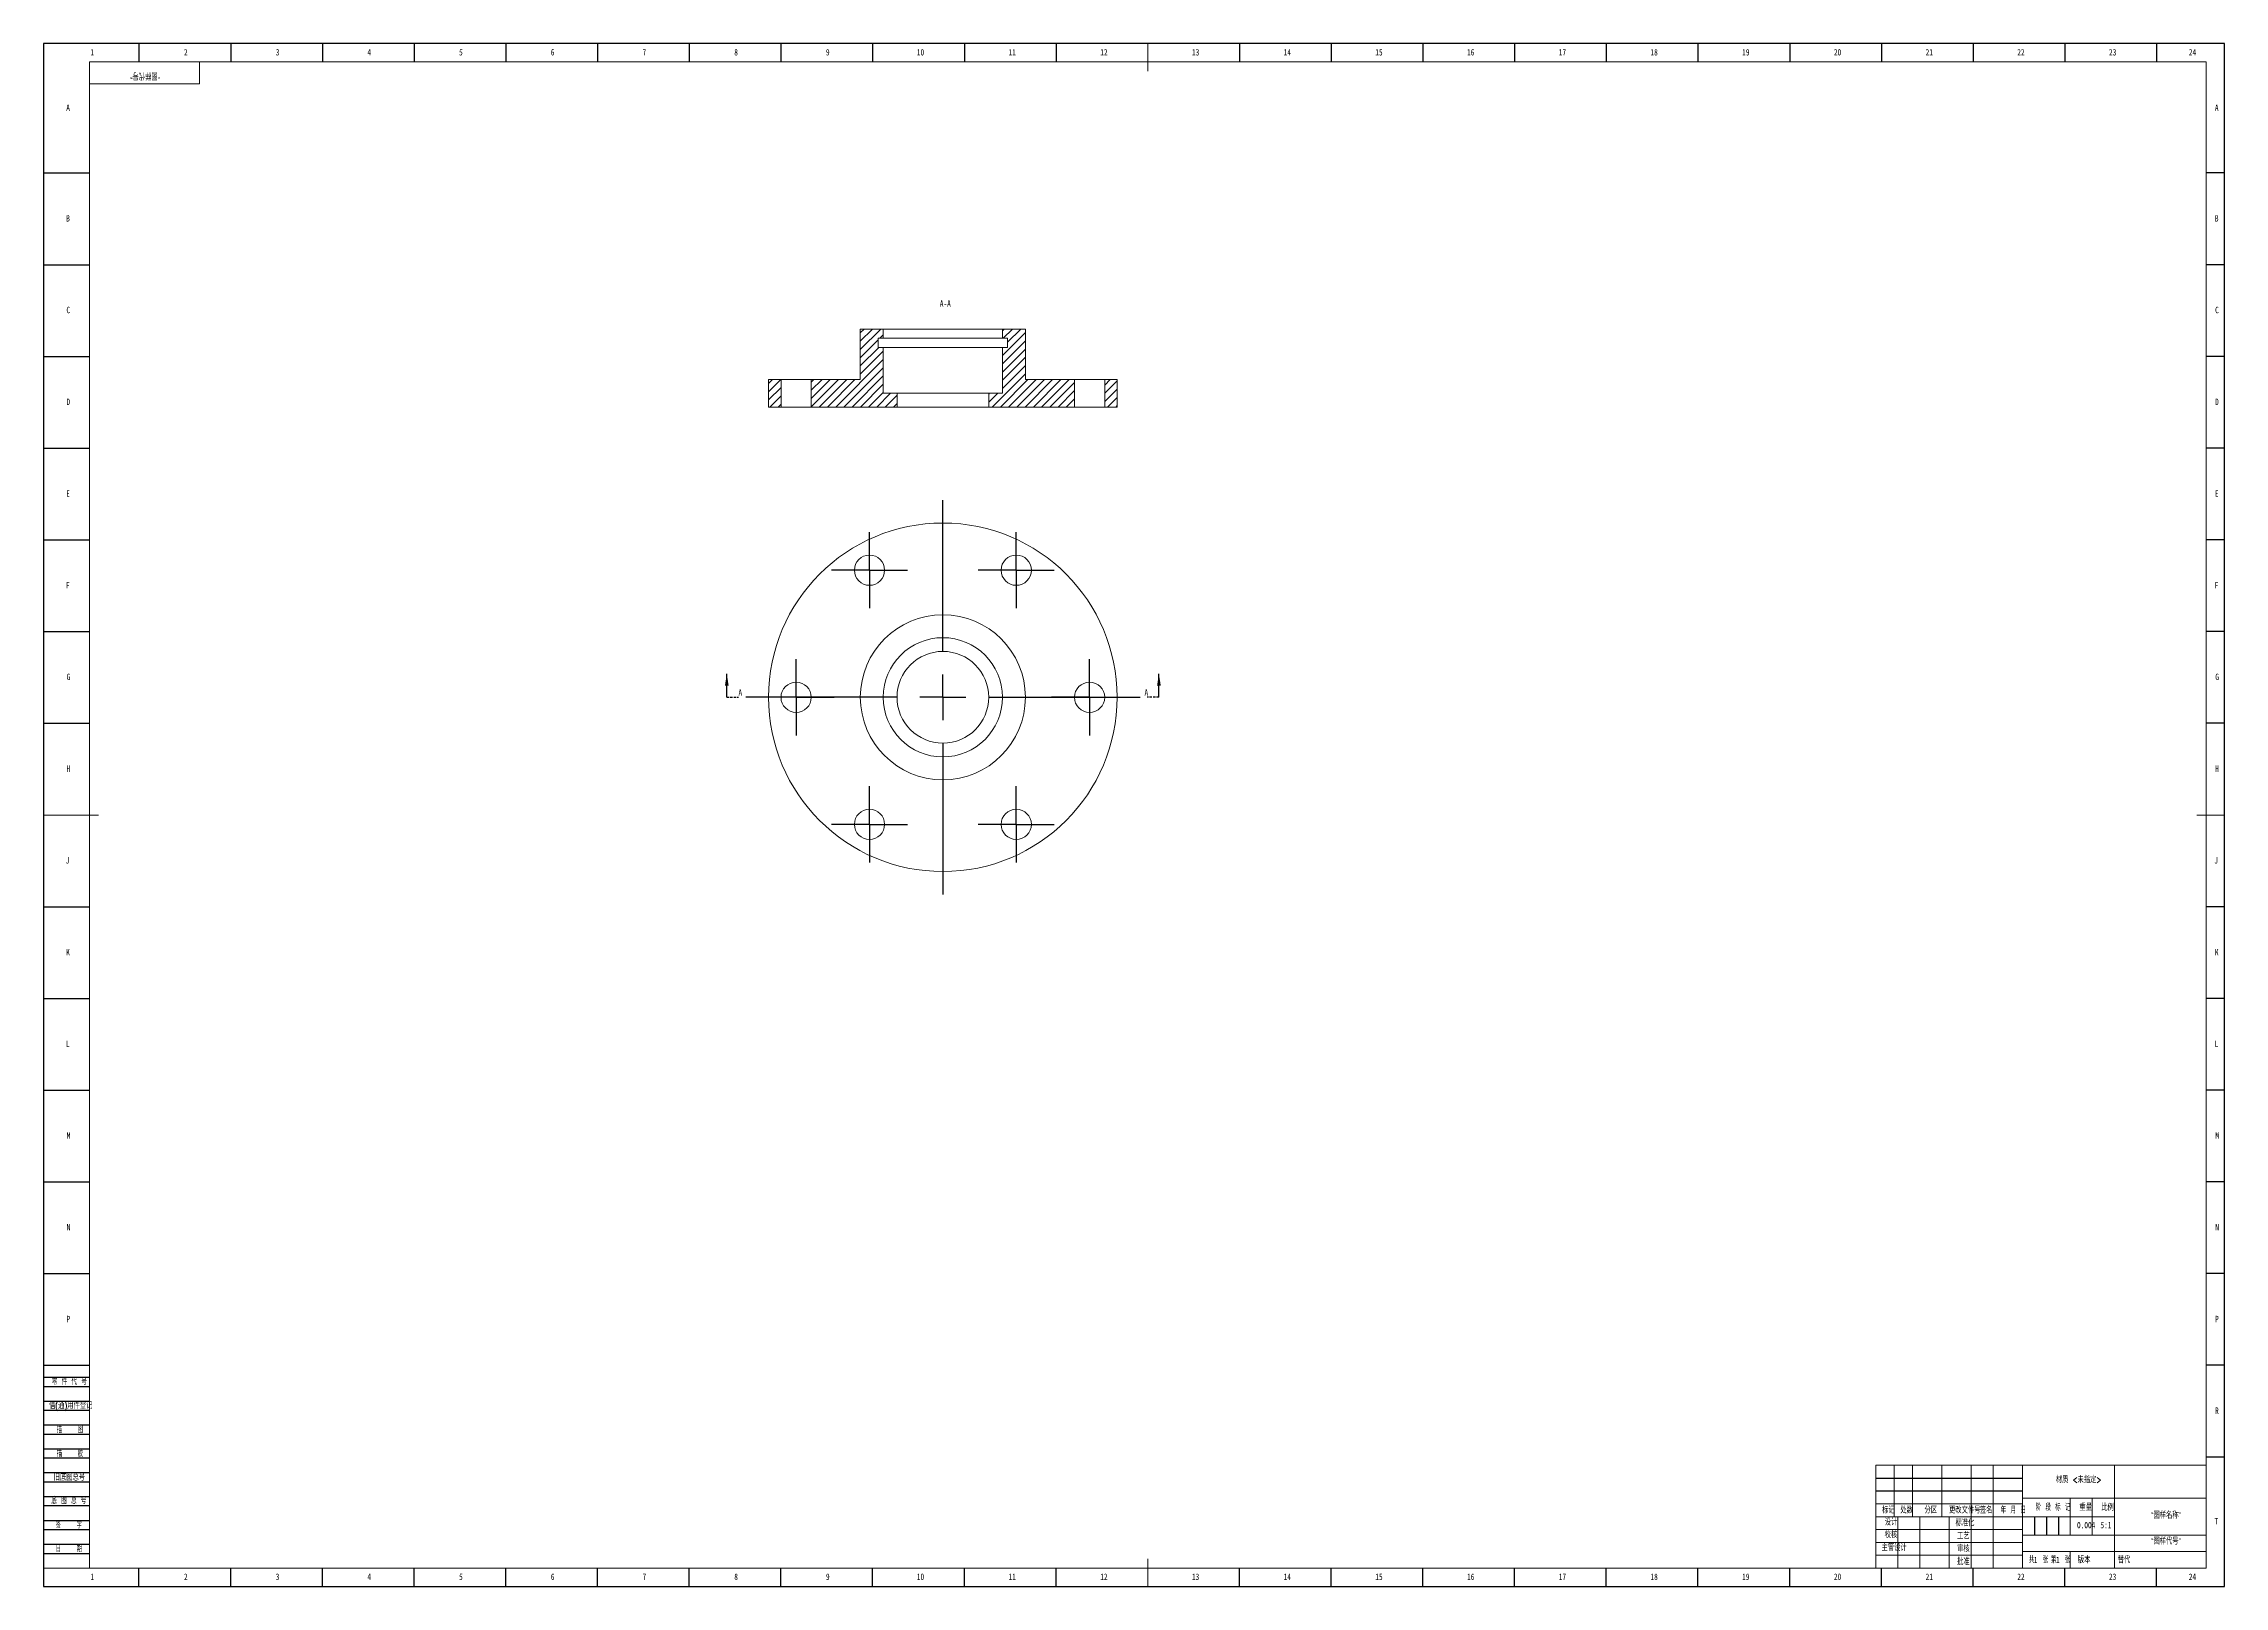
# Model space of a CAD drawing. Header units: millimetres. Extents: x 0 to 1802, y 0 to 841.
# Drawn here: x 0 to 1189, y 0 to 841 of the extents above; entities that cross this region are included whole.
import ezdxf

# ---------------------------------------------------------------- set-up
doc = ezdxf.new("R2010")
doc.units = ezdxf.units.MM
doc.linetypes.add('HIDDEN', pattern=[1.905, 1.27, -0.635])
for name, color, linetype in [('10', 7, 'Continuous'), ('5', 7, 'Continuous'), ('9', 7, 'Continuous'), ('SLD-0', 7, 'Continuous')]:
    doc.layers.add(name, color=color, linetype=linetype)
doc.styles.add('SLDTEXTSTYLE0', font='TXT', dxfattribs={"width": 0.7, "bigfont": 'bigfont'})
doc.styles.add('SLDTEXTSTYLE1', font='TXT', dxfattribs={"width": 0.6, "bigfont": 'bigfont'})
doc.styles.add('SLDTEXTSTYLE2', font='TXT', dxfattribs={"width": 0.614286, "bigfont": 'bigfont'})
doc.styles.add('SLDTEXTSTYLE3', font='TXT', dxfattribs={"width": 0.62, "bigfont": 'bigfont'})
doc.styles.add('SLDTEXTSTYLE4', font='TXT', dxfattribs={"width": 0.566667, "bigfont": 'bigfont'})
doc.styles.add('SLDTEXTSTYLE5', font='TXT', dxfattribs={"width": 0.7})

msp = doc.modelspace()

# ---------------------------------------------------------------- texts
at = {"color": 7, "linetype": 'Continuous', "char_height": 3.5, "attachment_point": 1, "style": 'SLDTEXTSTYLE5'}
for insert in [(378.838, 488.991), (600.213, 488.991)]:
    msp.add_mtext('A', dxfattribs=dict(at, insert=insert))
at = {"layer": '10', "char_height": 3.5}
for s, insert, attachment_point, style in [('1', (26.544, 838.043), 2, 'SLDTEXTSTYLE5'), ('2', (77.544, 838.043), 2, 'SLDTEXTSTYLE5'), ('3', (127.544, 838.043), 2, 'SLDTEXTSTYLE5'), ('4', (177.544, 838.043), 2, 'SLDTEXTSTYLE5'), ('5', (227.544, 838.043), 2, 'SLDTEXTSTYLE5'), ('6', (277.547, 838.043), 2, 'SLDTEXTSTYLE5'), ('7', (327.547, 838.043), 2, 'SLDTEXTSTYLE5'), ('8', (377.547, 838.043), 2, 'SLDTEXTSTYLE5'), ('9', (427.547, 838.043), 2, 'SLDTEXTSTYLE5'), ('10', (478.089, 838.043), 2, 'SLDTEXTSTYLE5'), ('11', (528.089, 838.043), 2, 'SLDTEXTSTYLE5'), ('12', (578.089, 838.043), 2, 'SLDTEXTSTYLE5'), ('13', (628.089, 838.043), 2, 'SLDTEXTSTYLE5'), ('14', (678.089, 838.043), 2, 'SLDTEXTSTYLE5'), ('15', (728.089, 838.043), 2, 'SLDTEXTSTYLE5'), ('16', (778.091, 838.043), 2, 'SLDTEXTSTYLE5'), ('17', (828.091, 838.043), 2, 'SLDTEXTSTYLE5'), ('18', (878.091, 838.043), 2, 'SLDTEXTSTYLE5'), ('19', (928.091, 838.043), 2, 'SLDTEXTSTYLE5'), ('20', (978.089, 838.043), 2, 'SLDTEXTSTYLE5'), ('21', (1028.089, 838.043), 2, 'SLDTEXTSTYLE5'), ('22', (1078.089, 838.043), 2, 'SLDTEXTSTYLE5'), ('23', (1128.089, 838.043), 2, 'SLDTEXTSTYLE5'), ('24', (1171.589, 838.043), 2, 'SLDTEXTSTYLE5'), ('A', (13.32, 807.793), 2, 'SLDTEXTSTYLE5'), ('A', (1184.82, 807.793), 2, 'SLDTEXTSTYLE5'), ('B', (13.32, 747.486), 2, 'SLDTEXTSTYLE5'), ('B', (1184.82, 747.486), 2, 'SLDTEXTSTYLE5'), ('C', (13.427, 697.543), 2, 'SLDTEXTSTYLE5'), ('A-A', (491.615, 701.031), 2, 'SLDTEXTSTYLE5'), ('C', (1184.927, 697.543), 2, 'SLDTEXTSTYLE5'), ('D', (13.43, 647.486), 2, 'SLDTEXTSTYLE5'), ('D', (1184.93, 647.486), 2, 'SLDTEXTSTYLE5'), ('E', (13.318, 597.543), 2, 'SLDTEXTSTYLE5'), ('E', (1184.818, 597.543), 2, 'SLDTEXTSTYLE5'), ('F', (13.224, 547.486), 2, 'SLDTEXTSTYLE5'), ('F', (1184.724, 547.486), 2, 'SLDTEXTSTYLE5'), ('G', (13.539, 497.543), 2, 'SLDTEXTSTYLE5'), ('G', (1185.039, 497.543), 2, 'SLDTEXTSTYLE5'), ('H', (13.43, 447.486), 2, 'SLDTEXTSTYLE5'), ('H', (1184.93, 447.486), 2, 'SLDTEXTSTYLE5'), ('J', (13.015, 397.543), 2, 'SLDTEXTSTYLE5'), ('J', (1184.515, 397.543), 2, 'SLDTEXTSTYLE5'), ('K', (13.32, 347.486), 2, 'SLDTEXTSTYLE5'), ('K', (1184.82, 347.486), 2, 'SLDTEXTSTYLE5'), ('L', (13.181, 297.543), 2, 'SLDTEXTSTYLE5'), ('L', (1184.681, 297.543), 2, 'SLDTEXTSTYLE5'), ('M', (13.597, 247.486), 2, 'SLDTEXTSTYLE5'), ('M', (1185.097, 247.486), 2, 'SLDTEXTSTYLE5'), ('N', (13.549, 197.543), 2, 'SLDTEXTSTYLE5'), ('N', (1185.049, 197.543), 2, 'SLDTEXTSTYLE5'), ('P', (13.444, 147.486), 2, 'SLDTEXTSTYLE5'), ('P', (1184.944, 147.486), 2, 'SLDTEXTSTYLE5'), ('R', (1184.93, 97.543), 2, 'SLDTEXTSTYLE5'), ('材质 <未指定>', (1109.475, 59.858), 2, 'SLDTEXTSTYLE0'), ('“图样名称”', (1157.169, 40.511), 2, 'SLDTEXTSTYLE0'), ('T', (1184.656, 37.236), 2, 'SLDTEXTSTYLE5'), ('校核', (1007.176, 29.857), 2, 'SLDTEXTSTYLE0'), ('0.004', (1113.644, 35.158), 2, 'SLDTEXTSTYLE5'), ('“图样代号”', (1157.172, 26.366), 2, 'SLDTEXTSTYLE0'), ('主管设计', (1008.926, 22.83), 2, 'SLDTEXTSTYLE0'), ('1', (1085.11, 16.188), 1, 'SLDTEXTSTYLE5'), ('1', (1097.135, 16.188), 1, 'SLDTEXTSTYLE5'), ('1', (26.544, 6.986), 2, 'SLDTEXTSTYLE5'), ('2', (77.544, 6.986), 2, 'SLDTEXTSTYLE5'), ('3', (127.544, 6.986), 2, 'SLDTEXTSTYLE5'), ('4', (177.544, 6.986), 2, 'SLDTEXTSTYLE5'), ('5', (227.544, 6.986), 2, 'SLDTEXTSTYLE5'), ('6', (277.547, 6.986), 2, 'SLDTEXTSTYLE5'), ('7', (327.547, 6.986), 2, 'SLDTEXTSTYLE5'), ('8', (377.547, 6.986), 2, 'SLDTEXTSTYLE5'), ('9', (427.547, 6.986), 2, 'SLDTEXTSTYLE5'), ('10', (478.089, 6.986), 2, 'SLDTEXTSTYLE5'), ('11', (528.089, 6.986), 2, 'SLDTEXTSTYLE5'), ('12', (578.089, 6.986), 2, 'SLDTEXTSTYLE5'), ('13', (628.089, 6.986), 2, 'SLDTEXTSTYLE5'), ('14', (678.089, 6.986), 2, 'SLDTEXTSTYLE5'), ('15', (728.089, 6.986), 2, 'SLDTEXTSTYLE5'), ('16', (778.091, 6.986), 2, 'SLDTEXTSTYLE5'), ('17', (828.091, 6.986), 2, 'SLDTEXTSTYLE5'), ('18', (878.091, 6.986), 2, 'SLDTEXTSTYLE5'), ('19', (928.091, 6.986), 2, 'SLDTEXTSTYLE5'), ('20', (978.089, 6.986), 2, 'SLDTEXTSTYLE5'), ('21', (1028.089, 6.986), 2, 'SLDTEXTSTYLE5'), ('22', (1078.089, 6.986), 2, 'SLDTEXTSTYLE5'), ('23', (1128.089, 6.986), 2, 'SLDTEXTSTYLE5'), ('24', (1171.589, 6.986), 2, 'SLDTEXTSTYLE5')]:
    msp.add_mtext(s, dxfattribs=dict(at, insert=insert, attachment_point=attachment_point, style=style))
at = {"layer": '10', "color": 7, "insert": (1112.526, 16.188), "char_height": 3.5, "attachment_point": 2, "style": 'SLDTEXTSTYLE0'}
msp.add_mtext('版本', dxfattribs=at)
at = {"layer": '9', "color": 7, "char_height": 3.5}
for s, insert, attachment_point, style in [('零 件 代 号', (4.482, 113.36), 1, 'SLDTEXTSTYLE2'), ('借(通)用件登记', (2.933, 100.276), 1, 'SLDTEXTSTYLE0'), ('描    图', (14.352, 87.176), 2, 'SLDTEXTSTYLE4'), ('描    校', (14.319, 74.137), 2, 'SLDTEXTSTYLE4'), ('旧底图总号', (5.459, 61.201), 1, 'SLDTEXTSTYLE0'), ('底 图 总 号', (4.212, 48.433), 1, 'SLDTEXTSTYLE2'), ('标记', (1005.821, 43.306), 2, 'SLDTEXTSTYLE0'), ('设计', (1007.228, 36.767), 2, 'SLDTEXTSTYLE0'), ('处数', (1015.759, 43.306), 2, 'SLDTEXTSTYLE0'), ('分区', (1028.916, 43.306), 2, 'SLDTEXTSTYLE0'), ('更改文件号', (1047.473, 43.306), 2, 'SLDTEXTSTYLE0'), ('标准化', (1047.567, 36.358), 2, 'SLDTEXTSTYLE0'), ('签名', (1059.145, 43.306), 2, 'SLDTEXTSTYLE0'), ('年 月 日', (1073.909, 43.306), 2, 'SLDTEXTSTYLE3'), ('阶 段 标 记', (1095.536, 44.81), 2, 'SLDTEXTSTYLE2'), ('重量', (1113.402, 44.81), 2, 'SLDTEXTSTYLE0'), ('比例', (1125.295, 44.81), 2, 'SLDTEXTSTYLE0'), ('签    字', (13.706, 35.193), 2, 'SLDTEXTSTYLE4'), ('工艺', (1046.681, 29.23), 2, 'SLDTEXTSTYLE0'), ('日    期', (13.783, 22.233), 2, 'SLDTEXTSTYLE4'), ('批准', (1046.662, 15.216), 2, 'SLDTEXTSTYLE0'), ('审核', (1046.68, 22.249), 2, 'SLDTEXTSTYLE0'), ('共  张', (1087.69, 16.188), 2, 'SLDTEXTSTYLE1'), ('第  张', (1099.675, 16.188), 2, 'SLDTEXTSTYLE1')]:
    msp.add_mtext(s, dxfattribs=dict(at, insert=insert, attachment_point=attachment_point, style=style))
at = {"layer": 'SLD-0', "insert": (55.32, 821.738), "char_height": 3.5, "attachment_point": 2, "rotation": 180, "style": 'SLDTEXTSTYLE0'}
msp.add_mtext('“图样代号”', dxfattribs=at)
at = {"layer": 'SLD-0', "char_height": 3.5}
for s, insert, attachment_point, style in [('5:1', (1124.437, 35.158), 2, 'SLDTEXTSTYLE5'), ('替代', (1130.851, 16.188), 1, 'SLDTEXTSTYLE0')]:
    msp.add_mtext(s, dxfattribs=dict(at, insert=insert, attachment_point=attachment_point, style=style))

# ---------------------------------------------------------------- blocks, each defined once
blk = doc.blocks.new('SW_CENTERMARKSYMBOL_0')
at = {"layer": '10', "color": 0}
for p, q in [((0, 25), (0, 107.5)), ((0, 0), (0, 12.5)), ((-25, 0), (-107.5, 0)), ((0, 0), (-12.5, 0)), ((0, 0), (0, -12.5)), ((0, 0), (12.5, 0)), ((25, 0), (107.5, 0)), ((0, -25), (0, -107.5))]:
    blk.add_line(p, q, dxfattribs=at)
blk = doc.blocks.new('SW_CENTERMARKSYMBOL_1')
at = {"layer": '10', "color": 0}
for p, q in [((0, 12.5), (0, 20.75)), ((0, 0), (0, 12.5)), ((-12.5, 0), (-20.75, 0)), ((0, 0), (-12.5, 0)), ((0, 0), (0, -12.5)), ((0, 0), (12.5, 0)), ((12.5, 0), (20.75, 0)), ((0, -12.5), (0, -20.75))]:
    blk.add_line(p, q, dxfattribs=at)
blk = doc.blocks.new('SW_CENTERMARKSYMBOL_2')
at = {"layer": '10', "color": 0}
for p, q in [((0, 12.5), (0, 20.75)), ((0, 0), (0, 12.5)), ((-12.5, 0), (-20.75, 0)), ((0, 0), (-12.5, 0)), ((0, 0), (0, -12.5)), ((0, 0), (12.5, 0)), ((12.5, 0), (20.75, 0)), ((0, -12.5), (0, -20.75))]:
    blk.add_line(p, q, dxfattribs=at)
blk = doc.blocks.new('SW_CENTERMARKSYMBOL_3')
at = {"layer": '10', "color": 0}
for p, q in [((0, 12.5), (0, 20.75)), ((0, 0), (0, 12.5)), ((-12.5, 0), (-20.75, 0)), ((0, 0), (-12.5, 0)), ((0, 0), (0, -12.5)), ((0, 0), (12.5, 0)), ((12.5, 0), (20.75, 0)), ((0, -12.5), (0, -20.75))]:
    blk.add_line(p, q, dxfattribs=at)
blk = doc.blocks.new('SW_CENTERMARKSYMBOL_4')
at = {"layer": '10', "color": 0}
for p, q in [((0, 12.5), (0, 20.75)), ((0, 0), (0, 12.5)), ((-12.5, 0), (-20.75, 0)), ((0, 0), (-12.5, 0)), ((0, 0), (0, -12.5)), ((0, 0), (12.5, 0)), ((12.5, 0), (20.75, 0)), ((0, -12.5), (0, -20.75))]:
    blk.add_line(p, q, dxfattribs=at)
blk = doc.blocks.new('SW_CENTERMARKSYMBOL_5')
at = {"layer": '10', "color": 0}
for p, q in [((0, 12.5), (0, 20.75)), ((0, 0), (0, 12.5)), ((-12.5, 0), (-20.75, 0)), ((0, 0), (-12.5, 0)), ((0, 0), (0, -12.5)), ((0, 0), (12.5, 0)), ((12.5, 0), (20.75, 0)), ((0, -12.5), (0, -20.75))]:
    blk.add_line(p, q, dxfattribs=at)
blk = doc.blocks.new('SW_CENTERMARKSYMBOL_6')
at = {"layer": '10', "color": 0}
for p, q in [((0, 12.5), (0, 20.75)), ((0, 0), (0, 12.5)), ((-12.5, 0), (-20.75, 0)), ((0, 0), (-12.5, 0)), ((0, 0), (0, -12.5)), ((0, 0), (12.5, 0)), ((12.5, 0), (20.75, 0)), ((0, -12.5), (0, -20.75))]:
    blk.add_line(p, q, dxfattribs=at)

# ---------------------------------------------------------------- hatches: boundary and pattern name
at = {"linetype": 'Continuous', "lineweight": 0}
h = msp.add_hatch(dxfattribs=at)
h.set_pattern_fill('ANSI31', style=0)
h.paths.add_polyline_path([(455.038, 680.394), (457.788, 680.394), (457.788, 685.394), (445.288, 685.394), (445.288, 657.894), (418.538, 657.894), (418.538, 642.894), (465.288, 642.894), (465.288, 650.394), (457.788, 650.394), (457.788, 675.394), (455.038, 675.394)], flags=0)
h = msp.add_hatch(dxfattribs=at)
h.set_pattern_fill('ANSI31', style=0)
h.paths.add_polyline_path([(522.788, 680.394), (525.538, 680.394), (525.538, 675.394), (522.788, 675.394), (522.788, 650.394), (515.288, 650.394), (515.288, 642.894), (562.038, 642.894), (562.038, 657.894), (535.288, 657.894), (535.288, 685.394), (522.788, 685.394)], flags=0)
h = msp.add_hatch(dxfattribs=at)
h.set_pattern_fill('ANSI31', style=0)
h.paths.add_polyline_path([(402.038, 657.894), (395.288, 657.894), (395.288, 642.894), (402.038, 642.894)], flags=0)
h = msp.add_hatch(dxfattribs=at)
h.set_pattern_fill('ANSI31', style=0)
h.paths.add_polyline_path([(585.288, 657.894), (578.538, 657.894), (578.538, 642.894), (585.288, 642.894)], flags=0)

# ---------------------------------------------------------------- linework, layer by layer
at = {"color": 7, "linetype": 'Continuous', "lineweight": 15}
for p, q in [((445.288, 657.894), (445.288, 685.394)), ((445.288, 685.394), (457.788, 685.394)), ((455.038, 675.394), (455.038, 680.394)), ((457.788, 680.394), (455.038, 680.394)), ((457.788, 680.394), (457.788, 685.394)), ((457.788, 685.394), (522.788, 685.394)), ((522.788, 680.394), (457.788, 680.394)), ((522.788, 685.394), (522.788, 680.394)), ((522.788, 685.394), (535.288, 685.394)), ((525.538, 680.394), (522.788, 680.394)), ((525.538, 680.394), (525.538, 675.394)), ((535.288, 685.394), (535.288, 657.894)), ((455.038, 675.394), (457.788, 675.394)), ((457.788, 650.394), (457.788, 675.394)), ((457.788, 675.394), (522.788, 675.394)), ((522.788, 675.394), (522.788, 650.394)), ((522.788, 675.394), (525.538, 675.394)), ((395.288, 642.894), (395.288, 657.894)), ((395.288, 657.894), (402.038, 657.894)), ((402.038, 657.894), (418.538, 657.894)), ((402.038, 642.894), (402.038, 657.894)), ((418.538, 657.894), (418.538, 642.894)), ((418.538, 657.894), (445.288, 657.894)), ((535.288, 657.894), (562.038, 657.894)), ((562.038, 657.894), (578.538, 657.894)), ((562.038, 642.894), (562.038, 657.894)), ((578.538, 657.894), (578.538, 642.894)), ((578.538, 657.894), (585.288, 657.894)), ((585.288, 657.894), (585.288, 642.894)), ((395.288, 642.894), (402.038, 642.894)), ((402.038, 642.894), (418.538, 642.894)), ((418.538, 642.894), (465.288, 642.894)), ((457.788, 650.394), (465.288, 650.394)), ((465.288, 650.394), (515.288, 650.394)), ((465.288, 642.894), (465.288, 650.394)), ((465.288, 642.894), (515.288, 642.894)), ((515.288, 650.394), (515.288, 642.894)), ((515.288, 650.394), (522.788, 650.394)), ((515.288, 642.894), (562.038, 642.894)), ((562.038, 642.894), (578.538, 642.894)), ((578.538, 642.894), (585.288, 642.894))]:
    msp.add_line(p, q, dxfattribs=at)
at = {"color": 7, "linetype": 'Continuous', "lineweight": 30}
for p, q in [((372.488, 484.668), (372.488, 497.368)), ((608.088, 484.668), (608.088, 497.368))]:
    msp.add_line(p, q, dxfattribs=at)
at = {"color": 7, "linetype": 'HIDDEN', "lineweight": 30}
for p, q in [((372.488, 484.668), (378.838, 484.668)), ((608.088, 484.668), (601.738, 484.668))]:
    msp.add_line(p, q, dxfattribs=at)
at = {"color": 7, "linetype": 'Continuous', "lineweight": 15}
for centre, radius in [((490.288, 484.668), 95), ((450.288, 553.95), 8.25), ((530.288, 553.95), 8.25), ((490.288, 484.668), 45), ((490.288, 484.668), 32.5), ((490.288, 484.668), 25), ((410.288, 484.668), 8.25), ((570.288, 484.668), 8.25), ((450.288, 415.386), 8.25), ((530.288, 415.386), 8.25)]:
    msp.add_circle(centre, radius, dxfattribs=at)
at = {"color": 7, "linetype": 'Continuous', "lineweight": 30}
for points in [[(372.488, 497.368), (371.472, 491.018), (373.504, 491.018)], [(608.088, 497.368), (607.072, 491.018), (609.104, 491.018)]]:
    msp.add_solid(points, dxfattribs=at)
at = {"layer": '5', "color": 7}
for p, q in [((1189, 841), (0, 841)), ((0, 841), (0, 0)), ((1189, 0), (1189, 841)), ((0, 114), (25, 114)), ((0, 109), (25, 109)), ((0, 101), (25, 101)), ((0, 96), (25, 96)), ((0, 88), (25, 88)), ((0, 83), (25, 83)), ((0, 75), (25, 75)), ((0, 70), (25, 70)), ((0, 62), (25, 62)), ((0, 57), (25, 57)), ((0, 49), (25, 49)), ((999, 59), (1079, 59)), ((999, 52), (1079, 52)), ((0, 44), (25, 44)), ((0, 36), (25, 36)), ((1085.5, 38), (1085.5, 28)), ((1092, 38), (1092, 28)), ((1098.5, 38), (1098.5, 28)), ((0, 31), (25, 31)), ((0, 23), (25, 23)), ((0, 18), (25, 18)), ((0, 0), (1189, 0))]:
    msp.add_line(p, q, dxfattribs=at)
at = {"layer": '5'}
for p, q in [((52, 841), (52, 831.05)), ((102, 841), (102, 831.05)), ((152, 841), (152, 831.05)), ((202, 841), (202, 831.05)), ((252, 841), (252, 831.05)), ((302, 841), (302, 831.05)), ((352, 841), (352, 831.05)), ((402, 841), (402, 831.05)), ((452, 841), (452, 831.05)), ((502, 841), (502, 831.05)), ((552, 841), (552, 831.05)), ((652, 841), (652, 831.05)), ((702, 841), (702, 831.05)), ((752, 841), (752, 831.05)), ((802, 841), (802, 831.05)), ((852, 841), (852, 831.05)), ((902, 841), (902, 831.05)), ((952, 841), (952, 831.05)), ((1002, 841), (1002, 831.05)), ((1052, 841), (1052, 831.05)), ((1102, 841), (1102, 831.05)), ((1152, 841), (1152, 831.05)), ((0, 770.5), (25, 770.5)), ((1189, 770.5), (1179, 770.5)), ((0, 720.5), (25, 720.5)), ((1189, 720.5), (1179, 720.5)), ((0, 670.5), (25, 670.5)), ((1189, 670.5), (1179, 670.5)), ((0, 620.5), (25, 620.5)), ((1189, 620.5), (1179, 620.5)), ((0, 570.5), (25, 570.5)), ((1189, 570.5), (1179, 570.5)), ((0, 520.5), (25, 520.5)), ((1189, 520.5), (1179, 520.5)), ((0, 470.5), (25, 470.5)), ((1189, 470.5), (1179, 470.5)), ((0, 370.5), (25, 370.5)), ((1189, 370.5), (1179, 370.5)), ((0, 320.5), (25, 320.5)), ((1189, 320.5), (1179, 320.5)), ((0, 270.5), (25, 270.5)), ((1189, 270.5), (1179, 270.5)), ((0, 220.5), (25, 220.5)), ((1189, 220.5), (1179, 220.5)), ((0, 170.5), (25, 170.5)), ((1189, 170.5), (1179, 170.5)), ((0, 120.5), (25, 120.5)), ((1189, 120.5), (1179, 120.5)), ((1189, 70.5), (1179, 70.5)), ((52, 0), (52, 10)), ((102, 0), (102, 10)), ((152, 0), (152, 10)), ((202, 0), (202, 10)), ((252, 0), (252, 10)), ((302, 0), (302, 10)), ((352, 0), (352, 10)), ((402, 0), (402, 10)), ((452, 0), (452, 10)), ((502, 0), (502, 10)), ((552, 0), (552, 10)), ((652, 0), (652, 10)), ((702, 0), (702, 10)), ((752, 0), (752, 10)), ((802, 0), (802, 10)), ((852, 0), (852, 10)), ((902, 0), (902, 10)), ((952, 0), (952, 10)), ((1002, 0), (1002, 10)), ((1052, 0), (1052, 10)), ((1102, 0), (1102, 10)), ((1152, 0), (1152, 10))]:
    msp.add_line(p, q, dxfattribs=at)
at = {"layer": '5', "lineweight": 15}
for p, q in [((602, 841), (602, 826)), ((0, 420.5), (30, 420.5)), ((1189, 420.5), (1174, 420.5)), ((602, 0), (602, 15)), ((1105, 18.982), (1105, 10))]:
    msp.add_line(p, q, dxfattribs=at)
at = {"layer": '5', "color": 7, "lineweight": 15}
for p, q in [((1179, 831.05), (25, 831.05)), ((25, 831.05), (25, 10)), ((85, 819), (85, 831)), ((1179, 10), (1179, 831.05)), ((25, 819), (85, 819)), ((999, 66), (1179, 66)), ((999, 66), (999, 10)), ((1009, 66), (1009, 38)), ((1019, 66), (1019, 38)), ((1035, 66), (1035, 38)), ((1051, 66), (1051, 10)), ((1063, 66), (1063, 10)), ((1079, 66), (1079, 10)), ((1129, 66), (1129, 38)), ((1079, 48), (1179, 48)), ((1105, 48), (1105, 28)), ((1117, 48), (1117, 28)), ((999, 45), (1079, 45)), ((999, 38), (1129, 38)), ((1011, 38), (1011, 10)), ((1023, 38), (1023, 10)), ((1039, 38), (1039, 10)), ((1129, 38), (1129, 10)), ((999, 31), (1079, 31)), ((999, 24), (1079, 24)), ((1079, 28), (1179, 28)), ((999, 17), (1079, 17)), ((1079.006, 18.982), (1179, 18.982)), ((0, 10), (1179, 10))]:
    msp.add_line(p, q, dxfattribs=at)

# ---------------------------------------------------------------- block references
at = {"layer": '10'}
for name, p in [('SW_CENTERMARKSYMBOL_0', (490.288, 484.668)), ('SW_CENTERMARKSYMBOL_3', (450.288, 553.95)), ('SW_CENTERMARKSYMBOL_4', (530.288, 553.95)), ('SW_CENTERMARKSYMBOL_6', (410.288, 484.668)), ('SW_CENTERMARKSYMBOL_5', (570.288, 484.668)), ('SW_CENTERMARKSYMBOL_2', (450.288, 415.386)), ('SW_CENTERMARKSYMBOL_1', (530.288, 415.386))]:
    msp.add_blockref(name, p, dxfattribs=at)

msp.set_redraw_order([(e.dxf.handle, doc.entitydb.next_handle()) for e in msp.query("TEXT MTEXT ATTDEF DIMENSION ARC_DIMENSION")])  # texts and dimensions are drawn at this point

doc.saveas('drawing.dxf')
